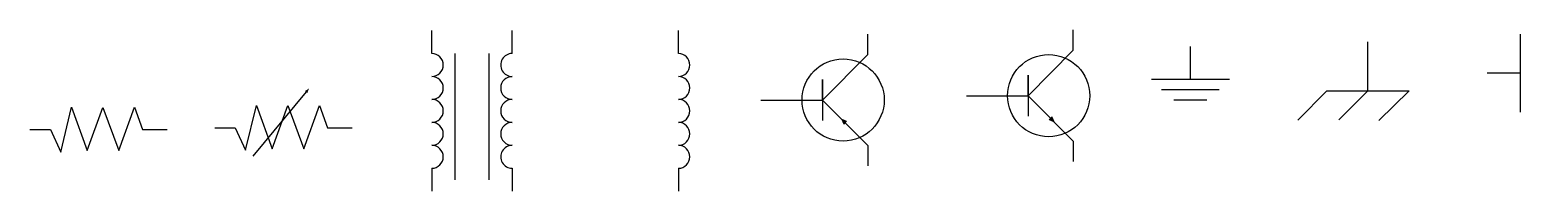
# Model space of a CAD drawing. Header units: inches. Extents: x 0 to 93838, y -1 to 60645.
# Drawn here: x 1444 to 2790, y 1396 to 1542 of the extents above; entities that cross this region are included whole.
import ezdxf

# ---------------------------------------------------------------- set-up
doc = ezdxf.new("R2010")
doc.units = ezdxf.units.IN
doc.header["$MEASUREMENT"] = 0

msp = doc.modelspace()

# ---------------------------------------------------------------- linework, layer by layer
for p, q in [((1807.17616, 1520.74281), (1807.17616, 1541.49462)), ((1879.80752, 1520.74281), (1879.80752, 1541.49463)), ((2029.90779, 1520.74276), (2029.90779, 1541.49458)), ((2790.23382, 1538.3552), (2790.23382, 1467.82352)), ((2492.40062, 1497.26896), (2492.40062, 1526.96651)), ((2652.7011, 1486.86651), (2652.7011, 1531.41283)), ((1827.92797, 1520.74281), (1827.92797, 1406.60783)), ((1859.05569, 1406.60783), (1859.05569, 1520.74281)), ((2160.15931, 1478.708), (2160.15931, 1497.26897)), ((2160.15931, 1497.26897), (2160.15931, 1460.14704)), ((2345.76901, 1482.62295), (2345.76901, 1501.18392)), ((2345.76901, 1501.18392), (2345.76901, 1464.06198)), ((2527.66646, 1497.26896), (2457.13479, 1497.26896)), ((2790.23382, 1503.08936), (2760.53627, 1503.08936)), ((2290.08611, 1482.62295), (2345.76901, 1482.62295)), ((2518.38596, 1487.98851), (2466.41525, 1487.98851)), ((2589.33, 1460.61734), (2615.57917, 1486.86651)), ((2589.33, 1460.61734), (2615.57917, 1486.86651)), ((2615.57917, 1486.86651), (2689.82304, 1486.86651)), ((2652.7011, 1486.86651), (2626.41008, 1460.65925)), ((2662.64036, 1460.14703), (2689.82304, 1486.86651)), ((2104.47641, 1478.708), (2160.15931, 1478.708)), ((2507.2494, 1478.708), (2477.55185, 1478.708)), ((2181.90028, 1459.50368), (2179.27868, 1456.87544)), ((2367.50998, 1463.41862), (2364.88838, 1460.79039)), ((1807.17616, 1416.98374), (1807.17616, 1396.23193)), ((1879.80752, 1416.98374), (1879.80752, 1396.23193)), ((2029.90779, 1416.98369), (2029.90779, 1396.23188))]:
    msp.add_line(p, q)
for points in [[(2160.15931, 1478.708), (2201.01965, 1519.74489), (2201.01965, 1538.30586)], [(2345.76901, 1482.62295), (2386.62935, 1523.65983), (2386.62935, 1542.2208)], [(1693.72044, 1485.96632), (1645.55195, 1428.03441)], [(2345.76901, 1482.62295), (2386.62935, 1441.58606), (2386.62935, 1423.0251)], [(1444.14189, 1451.91479), (1462.70286, 1451.91479), (1472.04803, 1431.69694), (1481.83364, 1472.10551), (1495.91409, 1432.9858), (1510.10402, 1472.06593), (1524.4744, 1433.05179), (1538.61294, 1472.15055), (1546.04696, 1451.91479), (1568.32012, 1451.91479)], [(1611.19059, 1453.57167), (1629.75156, 1453.57167), (1639.09672, 1433.35382), (1648.88234, 1473.76239), (1662.96279, 1434.64268), (1677.15272, 1473.72282), (1691.5231, 1434.70868), (1705.66164, 1473.80743), (1713.09566, 1453.57167), (1735.36882, 1453.57167)], [(2160.15931, 1478.708), (2201.01965, 1437.67112), (2201.01965, 1419.11015)]]:
    msp.add_lwpolyline(points)
for points in [[(1807.17616, 1416.98373, 0.9999984524), (1807.17613, 1437.73554, 1), (1807.17613, 1458.48736, 1), (1807.17613, 1479.23917, 1), (1807.17613, 1499.99099, 0.9999984524), (1807.17616, 1520.7428)], [(1879.80751, 1520.7428, 1.0000009914), (1879.80749, 1499.99099, 1), (1879.80749, 1479.23918, 1), (1879.80749, 1458.48736, 1), (1879.80749, 1437.73555, 1.0000015476), (1879.80752, 1416.98373)], [(2029.90779, 1416.98368, 0.9999984524), (2029.90775, 1437.7355, 1), (2029.90775, 1458.48731, 1), (2029.90775, 1479.23912, 1), (2029.90775, 1499.99094, 0.9999984524), (2029.90779, 1520.74275)]]:
    msp.add_lwpolyline(points, format="xyb")
for centre in [(2178.72028, 1478.708), (2364.32997, 1482.62295)]:
    msp.add_circle(centre, 37.12193)
for points in [[(1692.65004, 1486.85632), (1696.32305, 1489.14243), (1694.79084, 1485.07631)], [(2182.16244, 1459.7665), (2176.62201, 1462.17418), (2179.01652, 1456.61262)], [(2364.62622, 1460.52757), (2370.16665, 1458.11989), (2367.77214, 1463.68144)]]:
    msp.add_solid(points)

doc.saveas('drawing.dxf')
